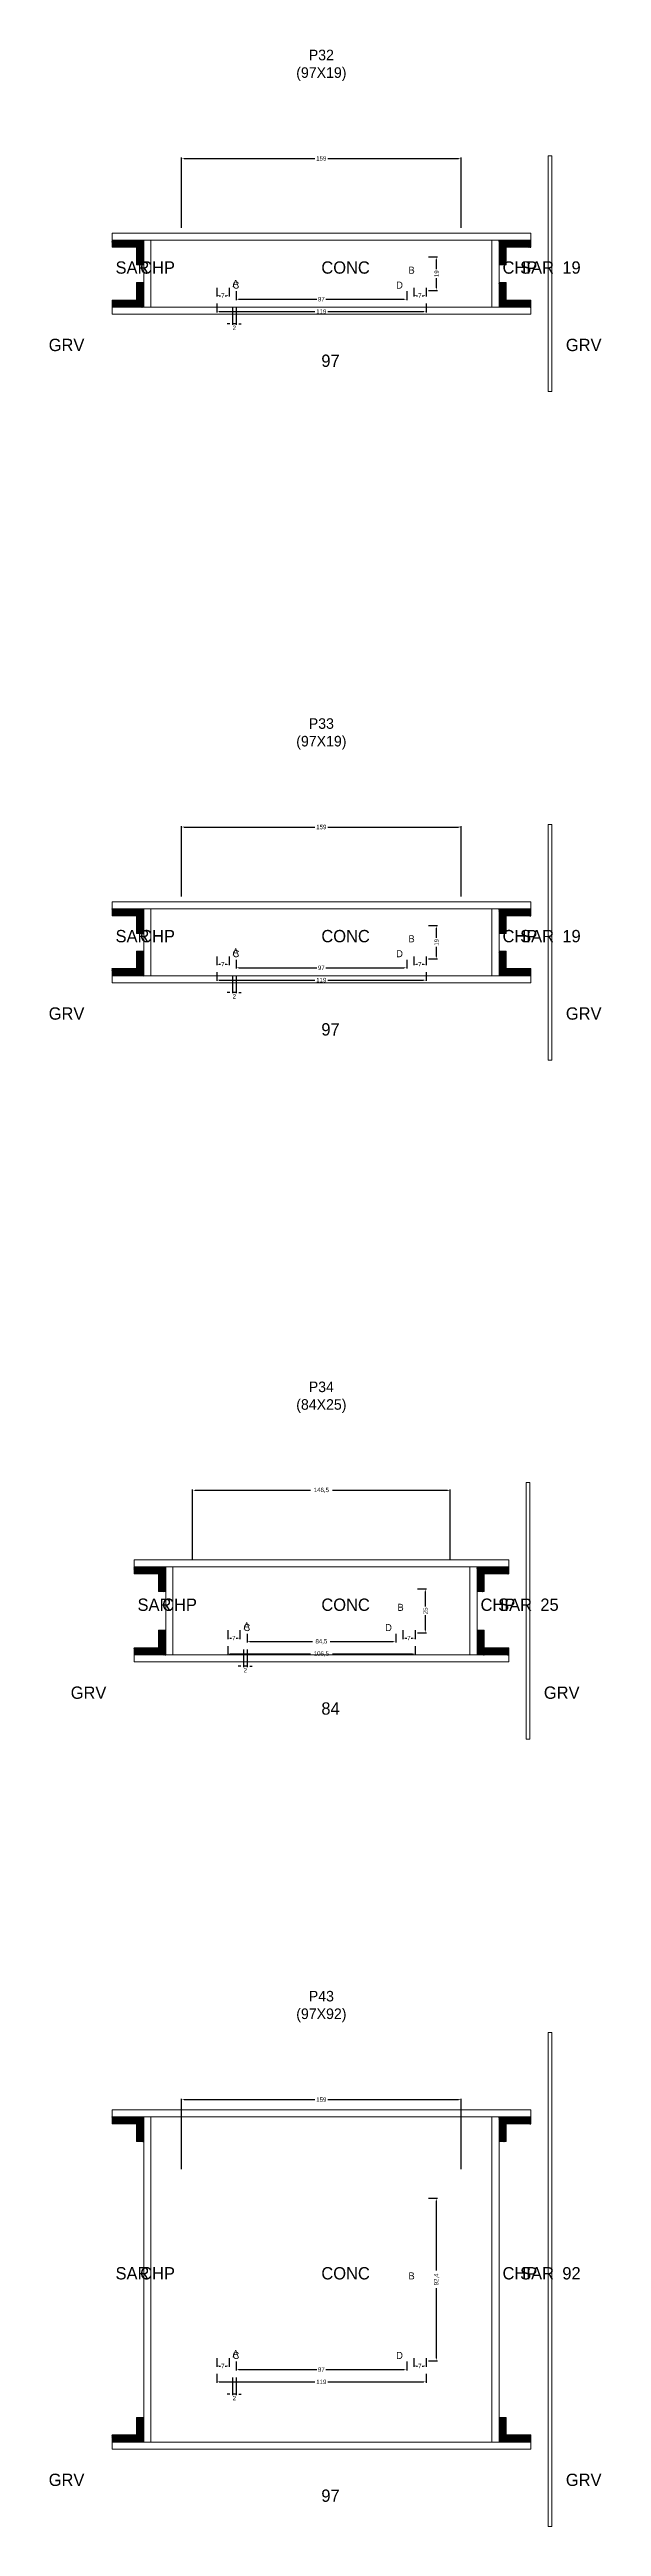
# Model space of a CAD drawing. Header units: centimetres. Extents: x -10500 to 4150, y -6466 to 304.
# Drawn here: x -155 to 159, y -4560 to -3153 of the extents above; entities that cross this region are included whole.
import ezdxf

# ---------------------------------------------------------------- set-up
doc = ezdxf.new("R2010")
doc.units = ezdxf.units.CM
for name, color, linetype in [('COTA', 241, 'Continuous'), ('Hachura', 251, 'Continuous'), ('NOMENCLATURA', 7, 'Continuous'), ('SARRAFO', 251, 'Continuous'), ('Texto Seção', 7, 'Continuous')]:
    doc.layers.add(name, color=color, linetype=linetype)
doc.dimstyles.new('cotax2', dxfattribs={"dimtxt": 2.5, "dimasz": 1.5, "dimexe": 0.5, "dimexo": 0.5, "dimgap": 0.5, "dimtad": 1, "dimcen": 2.5, "dimazin": 3, "dimtfac": 1, "dimtmove": 0, "dimatfit": 3})

msp = doc.modelspace()

# ---------------------------------------------------------------- texts
at = {"layer": 'NOMENCLATURA'}
for s, p in [('B', (49.5, -3280)), ('A', (-50.5, -3287.5)), ('C', (-50.5, -3288.5)), ('D', (42.5, -3288.5)), ('B', (49.5, -3660)), ('A', (-50.5, -3667.5)), ('C', (-50.5, -3668.5)), ('D', (42.5, -3668.5)), ('B', (43.25, -4040)), ('A', (-44.25, -4050.5)), ('C', (-44.25, -4051.5)), ('D', (36.25, -4051.5)), ('B', (49.5, -4420)), ('A', (-50.5, -4464.2)), ('C', (-50.5, -4465.2)), ('D', (42.5, -4465.2))]:
    msp.add_text(s, height=4, dxfattribs=at).set_placement(p)
at = {"layer": 'NOMENCLATURA', "char_height": 6, "attachment_point": 8}
for s, insert in [('P32\\P(97X19)', (0, -3170.5)), ('P33\\P(97X19)', (0, -3550.5)), ('P34\\P(84X25)', (0, -3927.5)), ('P43\\P(97X92)', (0, -4273.8))]:
    msp.add_mtext(s, dxfattribs=dict(at, insert=insert))
at = {"layer": 'Texto Seção'}
for s, p in [('SAR', (-117, -3280)), ('CHP', (-103, -3280)), ('CONC', (0, -3280)), ('CHP', (103, -3280)), ('SAR', (113, -3280)), ('19', (137, -3280)), ('GRV', (-155, -3324)), ('GRV', (139, -3324)), ('97', (0, -3333)), ('SAR', (-117, -3660)), ('CHP', (-103, -3660)), ('CONC', (0, -3660)), ('CHP', (103, -3660)), ('SAR', (113, -3660)), ('19', (137, -3660)), ('GRV', (-155, -3704)), ('GRV', (139, -3704)), ('97', (0, -3713)), ('SAR', (-104.5, -4040)), ('CHP', (-90.5, -4040)), ('CONC', (0, -4040)), ('CHP', (90.5, -4040)), ('SAR', (100.5, -4040)), ('25', (124.5, -4040)), ('GRV', (-142.5, -4090)), ('84', (0, -4099)), ('GRV', (126.5, -4090)), ('SAR', (-117, -4420)), ('CHP', (-103, -4420)), ('CONC', (0, -4420)), ('CHP', (103, -4420)), ('SAR', (113, -4420)), ('92', (137, -4420)), ('GRV', (-155, -4537.4)), ('GRV', (139, -4537.4)), ('97', (0, -4546.4))]:
    msp.add_text(s, height=7, dxfattribs=at).set_placement(p)

# ---------------------------------------------------------------- blocks, each defined once
blk = doc.blocks.new('_CLOSEDFILLED')
at = {"color": 0, "linetype": 'BYBLOCK'}
blk.add_solid([(-1, 0.16), (0, 0), (-1, -0.16)], dxfattribs=at)
blk = doc.blocks.new('*D326')
for p, q in [((-59.5, -4473.7), (-59.5, -4478.7)), ((59.5, -4473.7), (59.5, -4478.7)), ((-58, -4478.2), (-3.75, -4478.2)), ((3.75, -4478.2), (58, -4478.2))]:
    blk.add_line(p, q)
at = {"layer": 'Defpoints'}
for p in [(-59.5, -4473.2), (59.5, -4473.2), (-59.5, -4478.2)]:
    blk.add_point(p, dxfattribs=at)
at = {"layer": 'COTA', "xscale": 1.5, "yscale": 1.5, "rotation": 180}
blk.add_blockref('_CLOSEDFILLED', (-59.5, -4478.2), dxfattribs=at)
at = {"layer": 'COTA', "xscale": 1.5, "yscale": 1.5}
blk.add_blockref('_CLOSEDFILLED', (59.5, -4478.2), dxfattribs=at)
at = {"layer": 'COTA', "insert": (0, -4478.2), "char_height": 2.5, "attachment_point": 5}
blk.add_mtext('119', dxfattribs=at)
blk = doc.blocks.new('*D327')
for p, q in [((-48.5, -4466.7), (-48.5, -4471.7)), ((-47, -4471.2), (-2.5, -4471.2)), ((2.5, -4471.2), (47, -4471.2)), ((48.5, -4466.7), (48.5, -4471.7))]:
    blk.add_line(p, q)
at = {"layer": 'Defpoints'}
for p in [(-48.5, -4466.2), (-48.5, -4471.2), (48.5, -4466.2)]:
    blk.add_point(p, dxfattribs=at)
at = {"layer": 'COTA', "xscale": 1.5, "yscale": 1.5, "rotation": 180}
blk.add_blockref('_CLOSEDFILLED', (-48.5, -4471.2), dxfattribs=at)
at = {"layer": 'COTA', "xscale": 1.5, "yscale": 1.5}
blk.add_blockref('_CLOSEDFILLED', (48.5, -4471.2), dxfattribs=at)
at = {"layer": 'COTA', "insert": (0, -4471.2), "char_height": 2.5, "attachment_point": 5}
blk.add_mtext('97', dxfattribs=at)
blk = doc.blocks.new('*D328')
for p, q in [((61, -4373.8), (66, -4373.8)), ((65.5, -4415), (65.5, -4375.3)), ((65.5, -4464.7), (65.5, -4425)), ((61, -4466.2), (66, -4466.2))]:
    blk.add_line(p, q)
at = {"layer": 'Defpoints'}
for p in [(60.5, -4373.8), (60.5, -4466.2), (65.5, -4466.2)]:
    blk.add_point(p, dxfattribs=at)
at = {"layer": 'COTA', "xscale": 1.5, "yscale": 1.5}
for p, rotation in [((65.5, -4373.8), 90), ((65.5, -4466.2), 270)]:
    blk.add_blockref('_CLOSEDFILLED', p, dxfattribs=dict(at, rotation=rotation))
at = {"layer": 'COTA', "insert": (65.5, -4420), "char_height": 2.5, "attachment_point": 5, "rotation": 90}
blk.add_mtext('92,4', dxfattribs=at)
blk = doc.blocks.new('*D329')
for p, q in [((-59.5, -4464.7), (-59.5, -4469.7)), ((-58, -4469.2), (-57.25, -4469.2)), ((-54.75, -4469.2), (-54, -4469.2)), ((-52.5, -4464.7), (-52.5, -4469.7))]:
    blk.add_line(p, q)
at = {"layer": 'Defpoints'}
for p in [(-59.5, -4464.2), (-59.5, -4469.2), (-52.5, -4464.2)]:
    blk.add_point(p, dxfattribs=at)
at = {"layer": 'COTA', "xscale": 1.5, "yscale": 1.5, "rotation": 180}
blk.add_blockref('_CLOSEDFILLED', (-59.5, -4469.2), dxfattribs=at)
at = {"layer": 'COTA', "xscale": 1.5, "yscale": 1.5}
blk.add_blockref('_CLOSEDFILLED', (-52.5, -4469.2), dxfattribs=at)
at = {"layer": 'COTA', "insert": (-56, -4469.2), "char_height": 2.5, "attachment_point": 5}
blk.add_mtext('7', dxfattribs=at)
blk = doc.blocks.new('*D330')
for p, q in [((52.5, -4464.7), (52.5, -4469.7)), ((54, -4469.2), (54.75, -4469.2)), ((57.25, -4469.2), (58, -4469.2)), ((59.5, -4464.7), (59.5, -4469.7))]:
    blk.add_line(p, q)
at = {"layer": 'Defpoints'}
for p in [(52.5, -4464.2), (52.5, -4469.2), (59.5, -4464.2)]:
    blk.add_point(p, dxfattribs=at)
at = {"layer": 'COTA', "xscale": 1.5, "yscale": 1.5, "rotation": 180}
blk.add_blockref('_CLOSEDFILLED', (52.5, -4469.2), dxfattribs=at)
at = {"layer": 'COTA', "xscale": 1.5, "yscale": 1.5}
blk.add_blockref('_CLOSEDFILLED', (59.5, -4469.2), dxfattribs=at)
at = {"layer": 'COTA', "insert": (56, -4469.2), "char_height": 2.5, "attachment_point": 5}
blk.add_mtext('7', dxfattribs=at)
blk = doc.blocks.new('*D331')
for p, q in [((-79.5, -4357.3), (-79.5, -4317.3)), ((-78, -4317.8), (-3.75, -4317.8)), ((3.75, -4317.8), (78, -4317.8)), ((79.5, -4357.3), (79.5, -4317.3))]:
    blk.add_line(p, q)
at = {"layer": 'Defpoints'}
for p in [(-79.5, -4317.8), (-79.5, -4357.8), (79.5, -4357.8)]:
    blk.add_point(p, dxfattribs=at)
at = {"layer": 'COTA', "xscale": 1.5, "yscale": 1.5, "rotation": 180}
blk.add_blockref('_CLOSEDFILLED', (-79.5, -4317.8), dxfattribs=at)
at = {"layer": 'COTA', "xscale": 1.5, "yscale": 1.5}
blk.add_blockref('_CLOSEDFILLED', (79.5, -4317.8), dxfattribs=at)
at = {"layer": 'COTA', "insert": (0, -4317.8), "char_height": 2.5, "attachment_point": 5}
blk.add_mtext('159', dxfattribs=at)
blk = doc.blocks.new('*D300')
for p, q in [((-53.25, -4060), (-53.25, -4065)), ((-51.75, -4064.5), (-6.25, -4064.5)), ((6.25, -4064.5), (51.75, -4064.5)), ((53.25, -4060), (53.25, -4065))]:
    blk.add_line(p, q)
at = {"layer": 'Defpoints'}
for p in [(-53.25, -4059.5), (-53.25, -4064.5), (53.25, -4059.5)]:
    blk.add_point(p, dxfattribs=at)
at = {"layer": 'COTA', "xscale": 1.5, "yscale": 1.5, "rotation": 180}
blk.add_blockref('_CLOSEDFILLED', (-53.25, -4064.5), dxfattribs=at)
at = {"layer": 'COTA', "xscale": 1.5, "yscale": 1.5}
blk.add_blockref('_CLOSEDFILLED', (53.25, -4064.5), dxfattribs=at)
at = {"layer": 'COTA', "insert": (0, -4064.5), "char_height": 2.5, "attachment_point": 5}
blk.add_mtext('106,5', dxfattribs=at)
blk = doc.blocks.new('*D301')
for p, q in [((-42.25, -4053), (-42.25, -4058)), ((42.25, -4053), (42.25, -4058)), ((-40.75, -4057.5), (-5, -4057.5)), ((5, -4057.5), (40.75, -4057.5))]:
    blk.add_line(p, q)
at = {"layer": 'Defpoints'}
for p in [(-42.25, -4052.5), (42.25, -4052.5), (-42.25, -4057.5)]:
    blk.add_point(p, dxfattribs=at)
at = {"layer": 'COTA', "xscale": 1.5, "yscale": 1.5, "rotation": 180}
blk.add_blockref('_CLOSEDFILLED', (-42.25, -4057.5), dxfattribs=at)
at = {"layer": 'COTA', "xscale": 1.5, "yscale": 1.5}
blk.add_blockref('_CLOSEDFILLED', (42.25, -4057.5), dxfattribs=at)
at = {"layer": 'COTA', "insert": (0, -4057.5), "char_height": 2.5, "attachment_point": 5}
blk.add_mtext('84,5', dxfattribs=at)
blk = doc.blocks.new('*D302')
for p, q in [((54.75, -4027.5), (59.75, -4027.5)), ((59.25, -4037.5), (59.25, -4029)), ((54.75, -4052.5), (59.75, -4052.5)), ((59.25, -4051), (59.25, -4042.5))]:
    blk.add_line(p, q)
at = {"layer": 'Defpoints'}
for p in [(54.25, -4027.5), (54.25, -4052.5), (59.25, -4052.5)]:
    blk.add_point(p, dxfattribs=at)
at = {"layer": 'COTA', "xscale": 1.5, "yscale": 1.5}
for p, rotation in [((59.25, -4027.5), 90), ((59.25, -4052.5), 270)]:
    blk.add_blockref('_CLOSEDFILLED', p, dxfattribs=dict(at, rotation=rotation))
at = {"layer": 'COTA', "insert": (59.25, -4040), "char_height": 2.5, "attachment_point": 5, "rotation": 90}
blk.add_mtext('25', dxfattribs=at)
blk = doc.blocks.new('*D303')
for p, q in [((-53.25, -4051), (-53.25, -4056)), ((-46.25, -4051), (-46.25, -4056)), ((-51.75, -4055.5), (-51, -4055.5)), ((-48.5, -4055.5), (-47.75, -4055.5))]:
    blk.add_line(p, q)
at = {"layer": 'Defpoints'}
for p in [(-53.25, -4050.5), (-46.25, -4050.5), (-53.25, -4055.5)]:
    blk.add_point(p, dxfattribs=at)
at = {"layer": 'COTA', "xscale": 1.5, "yscale": 1.5, "rotation": 180}
blk.add_blockref('_CLOSEDFILLED', (-53.25, -4055.5), dxfattribs=at)
at = {"layer": 'COTA', "xscale": 1.5, "yscale": 1.5}
blk.add_blockref('_CLOSEDFILLED', (-46.25, -4055.5), dxfattribs=at)
at = {"layer": 'COTA', "insert": (-49.75, -4055.5), "char_height": 2.5, "attachment_point": 5}
blk.add_mtext('7', dxfattribs=at)
blk = doc.blocks.new('*D304')
for p, q in [((46.25, -4051), (46.25, -4056)), ((53.25, -4051), (53.25, -4056)), ((47.75, -4055.5), (48.5, -4055.5)), ((51, -4055.5), (51.75, -4055.5))]:
    blk.add_line(p, q)
at = {"layer": 'Defpoints'}
for p in [(46.25, -4050.5), (53.25, -4050.5), (46.25, -4055.5)]:
    blk.add_point(p, dxfattribs=at)
at = {"layer": 'COTA', "xscale": 1.5, "yscale": 1.5, "rotation": 180}
blk.add_blockref('_CLOSEDFILLED', (46.25, -4055.5), dxfattribs=at)
at = {"layer": 'COTA', "xscale": 1.5, "yscale": 1.5}
blk.add_blockref('_CLOSEDFILLED', (53.25, -4055.5), dxfattribs=at)
at = {"layer": 'COTA', "insert": (49.75, -4055.5), "char_height": 2.5, "attachment_point": 5}
blk.add_mtext('7', dxfattribs=at)
blk = doc.blocks.new('*D305')
for p, q in [((-73.25, -4011), (-73.25, -3971)), ((-71.75, -3971.5), (-6.25, -3971.5)), ((6.25, -3971.5), (71.75, -3971.5)), ((73.25, -4011), (73.25, -3971))]:
    blk.add_line(p, q)
at = {"layer": 'Defpoints'}
for p in [(-73.25, -3971.5), (-73.25, -4011.5), (73.25, -4011.5)]:
    blk.add_point(p, dxfattribs=at)
at = {"layer": 'COTA', "xscale": 1.5, "yscale": 1.5, "rotation": 180}
blk.add_blockref('_CLOSEDFILLED', (-73.25, -3971.5), dxfattribs=at)
at = {"layer": 'COTA', "xscale": 1.5, "yscale": 1.5}
blk.add_blockref('_CLOSEDFILLED', (73.25, -3971.5), dxfattribs=at)
at = {"layer": 'COTA', "insert": (0, -3971.5), "char_height": 2.5, "attachment_point": 5}
blk.add_mtext('146,5', dxfattribs=at)
blk = doc.blocks.new('*D274')
for p, q in [((-59.5, -3677), (-59.5, -3682)), ((-58, -3681.5), (-3.75, -3681.5)), ((3.75, -3681.5), (58, -3681.5)), ((59.5, -3677), (59.5, -3682))]:
    blk.add_line(p, q)
at = {"layer": 'Defpoints'}
for p in [(-59.5, -3676.5), (-59.5, -3681.5), (59.5, -3676.5)]:
    blk.add_point(p, dxfattribs=at)
at = {"layer": 'COTA', "xscale": 1.5, "yscale": 1.5, "rotation": 180}
blk.add_blockref('_CLOSEDFILLED', (-59.5, -3681.5), dxfattribs=at)
at = {"layer": 'COTA', "xscale": 1.5, "yscale": 1.5}
blk.add_blockref('_CLOSEDFILLED', (59.5, -3681.5), dxfattribs=at)
at = {"layer": 'COTA', "insert": (0, -3681.5), "char_height": 2.5, "attachment_point": 5}
blk.add_mtext('119', dxfattribs=at)
blk = doc.blocks.new('*D275')
for p, q in [((-48.5, -3670), (-48.5, -3675)), ((48.5, -3670), (48.5, -3675)), ((-47, -3674.5), (-2.5, -3674.5)), ((2.5, -3674.5), (47, -3674.5))]:
    blk.add_line(p, q)
at = {"layer": 'Defpoints'}
for p in [(-48.5, -3669.5), (48.5, -3669.5), (-48.5, -3674.5)]:
    blk.add_point(p, dxfattribs=at)
at = {"layer": 'COTA', "xscale": 1.5, "yscale": 1.5, "rotation": 180}
blk.add_blockref('_CLOSEDFILLED', (-48.5, -3674.5), dxfattribs=at)
at = {"layer": 'COTA', "xscale": 1.5, "yscale": 1.5}
blk.add_blockref('_CLOSEDFILLED', (48.5, -3674.5), dxfattribs=at)
at = {"layer": 'COTA', "insert": (0, -3674.5), "char_height": 2.5, "attachment_point": 5}
blk.add_mtext('97', dxfattribs=at)
blk = doc.blocks.new('*D276')
for p, q in [((61, -3650.5), (66, -3650.5)), ((65.5, -3657.5), (65.5, -3652)), ((61, -3669.5), (66, -3669.5)), ((65.5, -3668), (65.5, -3662.5))]:
    blk.add_line(p, q)
at = {"layer": 'Defpoints'}
for p in [(60.5, -3650.5), (60.5, -3669.5), (65.5, -3669.5)]:
    blk.add_point(p, dxfattribs=at)
at = {"layer": 'COTA', "xscale": 1.5, "yscale": 1.5}
for p, rotation in [((65.5, -3650.5), 90), ((65.5, -3669.5), 270)]:
    blk.add_blockref('_CLOSEDFILLED', p, dxfattribs=dict(at, rotation=rotation))
at = {"layer": 'COTA', "insert": (65.5, -3660), "char_height": 2.5, "attachment_point": 5, "rotation": 90}
blk.add_mtext('19', dxfattribs=at)
blk = doc.blocks.new('*D277')
for p, q in [((-59.5, -3668), (-59.5, -3673)), ((-58, -3672.5), (-57.25, -3672.5)), ((-54.75, -3672.5), (-54, -3672.5)), ((-52.5, -3668), (-52.5, -3673))]:
    blk.add_line(p, q)
at = {"layer": 'Defpoints'}
for p in [(-59.5, -3667.5), (-59.5, -3672.5), (-52.5, -3667.5)]:
    blk.add_point(p, dxfattribs=at)
at = {"layer": 'COTA', "xscale": 1.5, "yscale": 1.5, "rotation": 180}
blk.add_blockref('_CLOSEDFILLED', (-59.5, -3672.5), dxfattribs=at)
at = {"layer": 'COTA', "xscale": 1.5, "yscale": 1.5}
blk.add_blockref('_CLOSEDFILLED', (-52.5, -3672.5), dxfattribs=at)
at = {"layer": 'COTA', "insert": (-56, -3672.5), "char_height": 2.5, "attachment_point": 5}
blk.add_mtext('7', dxfattribs=at)
blk = doc.blocks.new('*D278')
for p, q in [((52.5, -3668), (52.5, -3673)), ((54, -3672.5), (54.75, -3672.5)), ((57.25, -3672.5), (58, -3672.5)), ((59.5, -3668), (59.5, -3673))]:
    blk.add_line(p, q)
at = {"layer": 'Defpoints'}
for p in [(52.5, -3667.5), (52.5, -3672.5), (59.5, -3667.5)]:
    blk.add_point(p, dxfattribs=at)
at = {"layer": 'COTA', "xscale": 1.5, "yscale": 1.5, "rotation": 180}
blk.add_blockref('_CLOSEDFILLED', (52.5, -3672.5), dxfattribs=at)
at = {"layer": 'COTA', "xscale": 1.5, "yscale": 1.5}
blk.add_blockref('_CLOSEDFILLED', (59.5, -3672.5), dxfattribs=at)
at = {"layer": 'COTA', "insert": (56, -3672.5), "char_height": 2.5, "attachment_point": 5}
blk.add_mtext('7', dxfattribs=at)
blk = doc.blocks.new('*D279')
for p, q in [((-79.5, -3634), (-79.5, -3594)), ((-78, -3594.5), (-3.75, -3594.5)), ((3.75, -3594.5), (78, -3594.5)), ((79.5, -3634), (79.5, -3594))]:
    blk.add_line(p, q)
at = {"layer": 'Defpoints'}
for p in [(-79.5, -3594.5), (-79.5, -3634.5), (79.5, -3634.5)]:
    blk.add_point(p, dxfattribs=at)
at = {"layer": 'COTA', "xscale": 1.5, "yscale": 1.5, "rotation": 180}
blk.add_blockref('_CLOSEDFILLED', (-79.5, -3594.5), dxfattribs=at)
at = {"layer": 'COTA', "xscale": 1.5, "yscale": 1.5}
blk.add_blockref('_CLOSEDFILLED', (79.5, -3594.5), dxfattribs=at)
at = {"layer": 'COTA', "insert": (0, -3594.5), "char_height": 2.5, "attachment_point": 5}
blk.add_mtext('159', dxfattribs=at)
blk = doc.blocks.new('*D248')
for p, q in [((-59.5, -3297), (-59.5, -3302)), ((-58, -3301.5), (-3.75, -3301.5)), ((3.75, -3301.5), (58, -3301.5)), ((59.5, -3297), (59.5, -3302))]:
    blk.add_line(p, q)
at = {"layer": 'Defpoints'}
for p in [(-59.5, -3296.5), (-59.5, -3301.5), (59.5, -3296.5)]:
    blk.add_point(p, dxfattribs=at)
at = {"layer": 'COTA', "xscale": 1.5, "yscale": 1.5, "rotation": 180}
blk.add_blockref('_CLOSEDFILLED', (-59.5, -3301.5), dxfattribs=at)
at = {"layer": 'COTA', "xscale": 1.5, "yscale": 1.5}
blk.add_blockref('_CLOSEDFILLED', (59.5, -3301.5), dxfattribs=at)
at = {"layer": 'COTA', "insert": (0, -3301.5), "char_height": 2.5, "attachment_point": 5}
blk.add_mtext('119', dxfattribs=at)
blk = doc.blocks.new('*D249')
for p, q in [((-48.5, -3290), (-48.5, -3295)), ((48.5, -3290), (48.5, -3295)), ((-47, -3294.5), (-2.5, -3294.5)), ((2.5, -3294.5), (47, -3294.5))]:
    blk.add_line(p, q)
at = {"layer": 'Defpoints'}
for p in [(-48.5, -3289.5), (48.5, -3289.5), (-48.5, -3294.5)]:
    blk.add_point(p, dxfattribs=at)
at = {"layer": 'COTA', "xscale": 1.5, "yscale": 1.5, "rotation": 180}
blk.add_blockref('_CLOSEDFILLED', (-48.5, -3294.5), dxfattribs=at)
at = {"layer": 'COTA', "xscale": 1.5, "yscale": 1.5}
blk.add_blockref('_CLOSEDFILLED', (48.5, -3294.5), dxfattribs=at)
at = {"layer": 'COTA', "insert": (0, -3294.5), "char_height": 2.5, "attachment_point": 5}
blk.add_mtext('97', dxfattribs=at)
blk = doc.blocks.new('*D250')
for p, q in [((61, -3270.5), (66, -3270.5)), ((65.5, -3277.5), (65.5, -3272)), ((61, -3289.5), (66, -3289.5)), ((65.5, -3288), (65.5, -3282.5))]:
    blk.add_line(p, q)
at = {"layer": 'Defpoints'}
for p in [(60.5, -3270.5), (60.5, -3289.5), (65.5, -3289.5)]:
    blk.add_point(p, dxfattribs=at)
at = {"layer": 'COTA', "xscale": 1.5, "yscale": 1.5}
for p, rotation in [((65.5, -3270.5), 90), ((65.5, -3289.5), 270)]:
    blk.add_blockref('_CLOSEDFILLED', p, dxfattribs=dict(at, rotation=rotation))
at = {"layer": 'COTA', "insert": (65.5, -3280), "char_height": 2.5, "attachment_point": 5, "rotation": 90}
blk.add_mtext('19', dxfattribs=at)
blk = doc.blocks.new('*D251')
for p, q in [((-59.5, -3288), (-59.5, -3293)), ((-58, -3292.5), (-57.25, -3292.5)), ((-54.75, -3292.5), (-54, -3292.5)), ((-52.5, -3288), (-52.5, -3293))]:
    blk.add_line(p, q)
at = {"layer": 'Defpoints'}
for p in [(-59.5, -3287.5), (-59.5, -3292.5), (-52.5, -3287.5)]:
    blk.add_point(p, dxfattribs=at)
at = {"layer": 'COTA', "xscale": 1.5, "yscale": 1.5, "rotation": 180}
blk.add_blockref('_CLOSEDFILLED', (-59.5, -3292.5), dxfattribs=at)
at = {"layer": 'COTA', "xscale": 1.5, "yscale": 1.5}
blk.add_blockref('_CLOSEDFILLED', (-52.5, -3292.5), dxfattribs=at)
at = {"layer": 'COTA', "insert": (-56, -3292.5), "char_height": 2.5, "attachment_point": 5}
blk.add_mtext('7', dxfattribs=at)
blk = doc.blocks.new('*D252')
for p, q in [((52.5, -3288), (52.5, -3293)), ((54, -3292.5), (54.75, -3292.5)), ((57.25, -3292.5), (58, -3292.5)), ((59.5, -3288), (59.5, -3293))]:
    blk.add_line(p, q)
at = {"layer": 'Defpoints'}
for p in [(52.5, -3287.5), (52.5, -3292.5), (59.5, -3287.5)]:
    blk.add_point(p, dxfattribs=at)
at = {"layer": 'COTA', "xscale": 1.5, "yscale": 1.5, "rotation": 180}
blk.add_blockref('_CLOSEDFILLED', (52.5, -3292.5), dxfattribs=at)
at = {"layer": 'COTA', "xscale": 1.5, "yscale": 1.5}
blk.add_blockref('_CLOSEDFILLED', (59.5, -3292.5), dxfattribs=at)
at = {"layer": 'COTA', "insert": (56, -3292.5), "char_height": 2.5, "attachment_point": 5}
blk.add_mtext('7', dxfattribs=at)
blk = doc.blocks.new('*D253')
for p, q in [((-79.5, -3254), (-79.5, -3214)), ((-78, -3214.5), (-3.75, -3214.5)), ((3.75, -3214.5), (78, -3214.5)), ((79.5, -3254), (79.5, -3214))]:
    blk.add_line(p, q)
at = {"layer": 'Defpoints'}
for p in [(-79.5, -3214.5), (-79.5, -3254.5), (79.5, -3254.5)]:
    blk.add_point(p, dxfattribs=at)
at = {"layer": 'COTA', "xscale": 1.5, "yscale": 1.5, "rotation": 180}
blk.add_blockref('_CLOSEDFILLED', (-79.5, -3214.5), dxfattribs=at)
at = {"layer": 'COTA', "xscale": 1.5, "yscale": 1.5}
blk.add_blockref('_CLOSEDFILLED', (79.5, -3214.5), dxfattribs=at)
at = {"layer": 'COTA', "insert": (0, -3214.5), "char_height": 2.5, "attachment_point": 5}
blk.add_mtext('159', dxfattribs=at)

# ---------------------------------------------------------------- dimensions: what is measured, and where the dimension line sits
at = {"layer": 'COTA'}
for base, p1, p2, picture, middle in [((-79.5, -3214.5), (-79.5, -3254.5), (79.5, -3254.5), '*D253', (0, -3214.5)), ((-59.5, -3292.5), (-59.5, -3287.5), (-52.5, -3287.5), '*D251', (-56, -3292.5)), ((-48.5, -3294.5), (-48.5, -3289.5), (48.5, -3289.5), '*D249', (0, -3294.5)), ((52.5, -3292.5), (52.5, -3287.5), (59.5, -3287.5), '*D252', (56, -3292.5)), ((-59.5, -3301.5), (-59.5, -3296.5), (59.5, -3296.5), '*D248', (0, -3301.5)), ((-79.5, -3594.5), (-79.5, -3634.5), (79.5, -3634.5), '*D279', (0, -3594.5)), ((-59.5, -3672.5), (-59.5, -3667.5), (-52.5, -3667.5), '*D277', (-56, -3672.5)), ((-48.5, -3674.5), (-48.5, -3669.5), (48.5, -3669.5), '*D275', (0, -3674.5)), ((52.5, -3672.5), (52.5, -3667.5), (59.5, -3667.5), '*D278', (56, -3672.5)), ((-59.5, -3681.5), (-59.5, -3676.5), (59.5, -3676.5), '*D274', (0, -3681.5)), ((-73.25, -3971.5), (-73.25, -4011.5), (73.25, -4011.5), '*D305', (0, -3971.5)), ((-53.25, -4055.5), (-53.25, -4050.5), (-46.25, -4050.5), '*D303', (-49.75, -4055.5)), ((-42.25, -4057.5), (-42.25, -4052.5), (42.25, -4052.5), '*D301', (0, -4057.5)), ((46.25, -4055.5), (46.25, -4050.5), (53.25, -4050.5), '*D304', (49.75, -4055.5)), ((-53.25, -4064.5), (-53.25, -4059.5), (53.25, -4059.5), '*D300', (0, -4064.5)), ((-79.5, -4317.8), (-79.5, -4357.8), (79.5, -4357.8), '*D331', (0, -4317.8)), ((-59.5, -4469.2), (-59.5, -4464.2), (-52.5, -4464.2), '*D329', (-56, -4469.2)), ((-59.5, -4478.2), (-59.5, -4473.2), (59.5, -4473.2), '*D326', (0, -4478.2)), ((-48.5, -4471.2), (-48.5, -4466.2), (48.5, -4466.2), '*D327', (0, -4471.2)), ((52.5, -4469.2), (52.5, -4464.2), (59.5, -4464.2), '*D330', (56, -4469.2))]:
    dim = msp.add_linear_dim(base=base, p1=p1, p2=p2, dimstyle='cotax2', dxfattribs=at)
    dim.commit()
    dim.dimension.update_dxf_attribs({"geometry": picture, "text_midpoint": middle})
for base, p1, p2, picture, middle in [((65.5, -3289.5), (60.5, -3289.5), (60.5, -3270.5), '*D250', (65.5, -3280)), ((65.5, -3669.5), (60.5, -3669.5), (60.5, -3650.5), '*D276', (65.5, -3660)), ((59.25, -4052.5), (54.25, -4052.5), (54.25, -4027.5), '*D302', (59.25, -4040)), ((65.5, -4466.2), (60.5, -4466.2), (60.5, -4373.8), '*D328', (65.5, -4420))]:
    dim = msp.add_linear_dim(base=base, p1=p1, p2=p2, angle=90, dimstyle='cotax2', dxfattribs=at)
    dim.commit()
    dim.dimension.update_dxf_attribs({"geometry": picture, "text_midpoint": middle})
for base, p1, p2 in [((-48.5, -3308.5), (-48.5, -3298.5), (-50.5, -3298.5)), ((-48.5, -3688.5), (-48.5, -3678.5), (-50.5, -3678.5)), ((-42.25, -4071.5), (-42.25, -4061.5), (-44.25, -4061.5)), ((-48.5, -4485.2), (-48.5, -4475.2), (-50.5, -4475.2))]:
    msp.add_linear_dim(base=base, p1=p1, p2=p2, dimstyle='cotax2', dxfattribs=at).render()

# ---------------------------------------------------------------- hatches: boundary and pattern name
at = {"layer": 'SARRAFO'}
h = msp.add_hatch(dxfattribs=at)
h.set_pattern_fill('SOLID', scale=2)
h.paths.add_polyline_path([(-119, -3265), (-105, -3265), (-105, -3261), (-119, -3261)])
h = msp.add_hatch(dxfattribs=at)
h.set_pattern_fill('SOLID', scale=2)
h.paths.add_polyline_path([(-105, -3275), (-101, -3275), (-101, -3261), (-105, -3261)])
h = msp.add_hatch(dxfattribs=at)
h.set_pattern_fill('SOLID', scale=2)
h.paths.add_polyline_path([(101, -3275), (105, -3275), (105, -3261), (101, -3261)])
h = msp.add_hatch(dxfattribs=at)
h.set_pattern_fill('SOLID', scale=2)
h.paths.add_polyline_path([(105, -3265), (119, -3265), (119, -3261), (105, -3261)])
h = msp.add_hatch(dxfattribs=at)
h.set_pattern_fill('SOLID', scale=2)
h.paths.add_polyline_path([(-105, -3299), (-101, -3299), (-101, -3285), (-105, -3285)])
h = msp.add_hatch(dxfattribs=at)
h.set_pattern_fill('SOLID', scale=2)
h.paths.add_polyline_path([(101, -3299), (105, -3299), (105, -3285), (101, -3285)])
h = msp.add_hatch(dxfattribs=at)
h.set_pattern_fill('SOLID', scale=2)
h.paths.add_polyline_path([(-119, -3299), (-105, -3299), (-105, -3295), (-119, -3295)])
h = msp.add_hatch(dxfattribs=at)
h.set_pattern_fill('SOLID', scale=2)
h.paths.add_polyline_path([(105, -3299), (119, -3299), (119, -3295), (105, -3295)])
h = msp.add_hatch(dxfattribs=at)
h.set_pattern_fill('SOLID', scale=2)
h.paths.add_polyline_path([(-119, -3645), (-105, -3645), (-105, -3641), (-119, -3641)])
h = msp.add_hatch(dxfattribs=at)
h.set_pattern_fill('SOLID', scale=2)
h.paths.add_polyline_path([(-105, -3655), (-101, -3655), (-101, -3641), (-105, -3641)])
h = msp.add_hatch(dxfattribs=at)
h.set_pattern_fill('SOLID', scale=2)
h.paths.add_polyline_path([(101, -3655), (105, -3655), (105, -3641), (101, -3641)])
h = msp.add_hatch(dxfattribs=at)
h.set_pattern_fill('SOLID', scale=2)
h.paths.add_polyline_path([(105, -3645), (119, -3645), (119, -3641), (105, -3641)])
h = msp.add_hatch(dxfattribs=at)
h.set_pattern_fill('SOLID', scale=2)
h.paths.add_polyline_path([(-105, -3679), (-101, -3679), (-101, -3665), (-105, -3665)])
h = msp.add_hatch(dxfattribs=at)
h.set_pattern_fill('SOLID', scale=2)
h.paths.add_polyline_path([(101, -3679), (105, -3679), (105, -3665), (101, -3665)])
h = msp.add_hatch(dxfattribs=at)
h.set_pattern_fill('SOLID', scale=2)
h.paths.add_polyline_path([(-119, -3679), (-105, -3679), (-105, -3675), (-119, -3675)])
h = msp.add_hatch(dxfattribs=at)
h.set_pattern_fill('SOLID', scale=2)
h.paths.add_polyline_path([(105, -3679), (119, -3679), (119, -3675), (105, -3675)])
h = msp.add_hatch(dxfattribs=at)
h.set_pattern_fill('SOLID', scale=2)
h.paths.add_polyline_path([(-106.5, -4019), (-92.5, -4019), (-92.5, -4015), (-106.5, -4015)])
h = msp.add_hatch(dxfattribs=at)
h.set_pattern_fill('SOLID', scale=2)
h.paths.add_polyline_path([(-92.5, -4029), (-88.5, -4029), (-88.5, -4015), (-92.5, -4015)])
h = msp.add_hatch(dxfattribs=at)
h.set_pattern_fill('SOLID', scale=2)
h.paths.add_polyline_path([(88.5, -4029), (92.5, -4029), (92.5, -4015), (88.5, -4015)])
h = msp.add_hatch(dxfattribs=at)
h.set_pattern_fill('SOLID', scale=2)
h.paths.add_polyline_path([(92.5, -4019), (106.5, -4019), (106.5, -4015), (92.5, -4015)])
h = msp.add_hatch(dxfattribs=at)
h.set_pattern_fill('SOLID', scale=2)
h.paths.add_polyline_path([(-92.5, -4065), (-88.5, -4065), (-88.5, -4051), (-92.5, -4051)])
h = msp.add_hatch(dxfattribs=at)
h.set_pattern_fill('SOLID', scale=2)
h.paths.add_polyline_path([(88.5, -4065), (92.5, -4065), (92.5, -4051), (88.5, -4051)])
h = msp.add_hatch(dxfattribs=at)
h.set_pattern_fill('SOLID', scale=2)
h.paths.add_polyline_path([(-106.5, -4065), (-92.5, -4065), (-92.5, -4061), (-106.5, -4061)])
h = msp.add_hatch(dxfattribs=at)
h.set_pattern_fill('SOLID', scale=2)
h.paths.add_polyline_path([(92.5, -4065), (106.5, -4065), (106.5, -4061), (92.5, -4061)])
h = msp.add_hatch(dxfattribs=at)
h.set_pattern_fill('SOLID', scale=2)
h.paths.add_polyline_path([(-119, -4331.6), (-105, -4331.6), (-105, -4327.6), (-119, -4327.6)])
h = msp.add_hatch(dxfattribs=at)
h.set_pattern_fill('SOLID', scale=2)
h.paths.add_polyline_path([(-105, -4341.6), (-101, -4341.6), (-101, -4327.6), (-105, -4327.6)])
h = msp.add_hatch(dxfattribs=at)
h.set_pattern_fill('SOLID', scale=2)
h.paths.add_polyline_path([(101, -4341.6), (105, -4341.6), (105, -4327.6), (101, -4327.6)])
h = msp.add_hatch(dxfattribs=at)
h.set_pattern_fill('SOLID', scale=2)
h.paths.add_polyline_path([(105, -4331.6), (119, -4331.6), (119, -4327.6), (105, -4327.6)])
h = msp.add_hatch(dxfattribs=at)
h.set_pattern_fill('SOLID', scale=2)
h.paths.add_polyline_path([(-105, -4512.4), (-101, -4512.4), (-101, -4498.4), (-105, -4498.4)])
h = msp.add_hatch(dxfattribs=at)
h.set_pattern_fill('SOLID', scale=2)
h.paths.add_polyline_path([(101, -4512.4), (105, -4512.4), (105, -4498.4), (101, -4498.4)])
h = msp.add_hatch(dxfattribs=at)
h.set_pattern_fill('SOLID', scale=2)
h.paths.add_polyline_path([(-119, -4512.4), (-105, -4512.4), (-105, -4508.4), (-119, -4508.4)])
h = msp.add_hatch(dxfattribs=at)
h.set_pattern_fill('SOLID', scale=2)
h.paths.add_polyline_path([(105, -4512.4), (119, -4512.4), (119, -4508.4), (105, -4508.4)])

# ---------------------------------------------------------------- linework, layer by layer
at = {"layer": 'Hachura', "lineweight": 13}
for points in [[(129, -3347), (131, -3347), (131, -3213), (129, -3213)], [(129, -3727), (131, -3727), (131, -3593), (129, -3593)], [(116.5, -4113), (118.5, -4113), (118.5, -3967), (116.5, -3967)], [(129, -4560.4), (131, -4560.4), (131, -4279.6), (129, -4279.6)]]:
    msp.add_lwpolyline(points, close=True, dxfattribs=at)
at = {"layer": 'Hachura', "lineweight": 18}
for points in [[(-119, -3261), (119, -3261), (119, -3257), (-119, -3257)], [(-101, -3299), (-97, -3299), (-97, -3261), (-101, -3261)], [(97, -3299), (101, -3299), (101, -3261), (97, -3261)], [(-119, -3303), (119, -3303), (119, -3299), (-119, -3299)], [(-119, -3641), (119, -3641), (119, -3637), (-119, -3637)], [(-101, -3679), (-97, -3679), (-97, -3641), (-101, -3641)], [(97, -3679), (101, -3679), (101, -3641), (97, -3641)], [(-119, -3683), (119, -3683), (119, -3679), (-119, -3679)], [(-106.5, -4015), (106.5, -4015), (106.5, -4011), (-106.5, -4011)], [(-88.5, -4065), (-84.5, -4065), (-84.5, -4015), (-88.5, -4015)], [(84.5, -4065), (88.5, -4065), (88.5, -4015), (84.5, -4015)], [(-106.5, -4069), (106.5, -4069), (106.5, -4065), (-106.5, -4065)], [(-119, -4327.6), (119, -4327.6), (119, -4323.6), (-119, -4323.6)], [(-101, -4512.4), (-97, -4512.4), (-97, -4327.6), (-101, -4327.6)], [(97, -4512.4), (101, -4512.4), (101, -4327.6), (97, -4327.6)], [(-119, -4516.4), (119, -4516.4), (119, -4512.4), (-119, -4512.4)]]:
    msp.add_lwpolyline(points, close=True, dxfattribs=at)
at = {"layer": 'SARRAFO', "lineweight": 13}
for points in [[(-119, -3265), (-105, -3265), (-105, -3261), (-119, -3261)], [(-105, -3275), (-101, -3275), (-101, -3261), (-105, -3261)], [(101, -3275), (105, -3275), (105, -3261), (101, -3261)], [(105, -3265), (119, -3265), (119, -3261), (105, -3261)], [(-105, -3299), (-101, -3299), (-101, -3285), (-105, -3285)], [(101, -3299), (105, -3299), (105, -3285), (101, -3285)], [(-119, -3299), (-105, -3299), (-105, -3295), (-119, -3295)], [(105, -3299), (119, -3299), (119, -3295), (105, -3295)], [(-119, -3645), (-105, -3645), (-105, -3641), (-119, -3641)], [(-105, -3655), (-101, -3655), (-101, -3641), (-105, -3641)], [(101, -3655), (105, -3655), (105, -3641), (101, -3641)], [(105, -3645), (119, -3645), (119, -3641), (105, -3641)], [(-105, -3679), (-101, -3679), (-101, -3665), (-105, -3665)], [(101, -3679), (105, -3679), (105, -3665), (101, -3665)], [(-119, -3679), (-105, -3679), (-105, -3675), (-119, -3675)], [(105, -3679), (119, -3679), (119, -3675), (105, -3675)], [(-106.5, -4019), (-92.5, -4019), (-92.5, -4015), (-106.5, -4015)], [(-92.5, -4029), (-88.5, -4029), (-88.5, -4015), (-92.5, -4015)], [(88.5, -4029), (92.5, -4029), (92.5, -4015), (88.5, -4015)], [(92.5, -4019), (106.5, -4019), (106.5, -4015), (92.5, -4015)], [(-92.5, -4065), (-88.5, -4065), (-88.5, -4051), (-92.5, -4051)], [(88.5, -4065), (92.5, -4065), (92.5, -4051), (88.5, -4051)], [(-106.5, -4065), (-92.5, -4065), (-92.5, -4061), (-106.5, -4061)], [(92.5, -4065), (106.5, -4065), (106.5, -4061), (92.5, -4061)], [(-119, -4331.6), (-105, -4331.6), (-105, -4327.6), (-119, -4327.6)], [(-105, -4341.6), (-101, -4341.6), (-101, -4327.6), (-105, -4327.6)], [(101, -4341.6), (105, -4341.6), (105, -4327.6), (101, -4327.6)], [(105, -4331.6), (119, -4331.6), (119, -4327.6), (105, -4327.6)], [(-105, -4512.4), (-101, -4512.4), (-101, -4498.4), (-105, -4498.4)], [(101, -4512.4), (105, -4512.4), (105, -4498.4), (101, -4498.4)], [(-119, -4512.4), (-105, -4512.4), (-105, -4508.4), (-119, -4508.4)], [(105, -4512.4), (119, -4512.4), (119, -4508.4), (105, -4508.4)]]:
    msp.add_lwpolyline(points, close=True, dxfattribs=at)

msp.set_redraw_order([(e.dxf.handle, doc.entitydb.next_handle()) for e in msp.query("TEXT MTEXT ATTDEF DIMENSION ARC_DIMENSION")])  # texts and dimensions are drawn at this point

doc.saveas('drawing.dxf')
